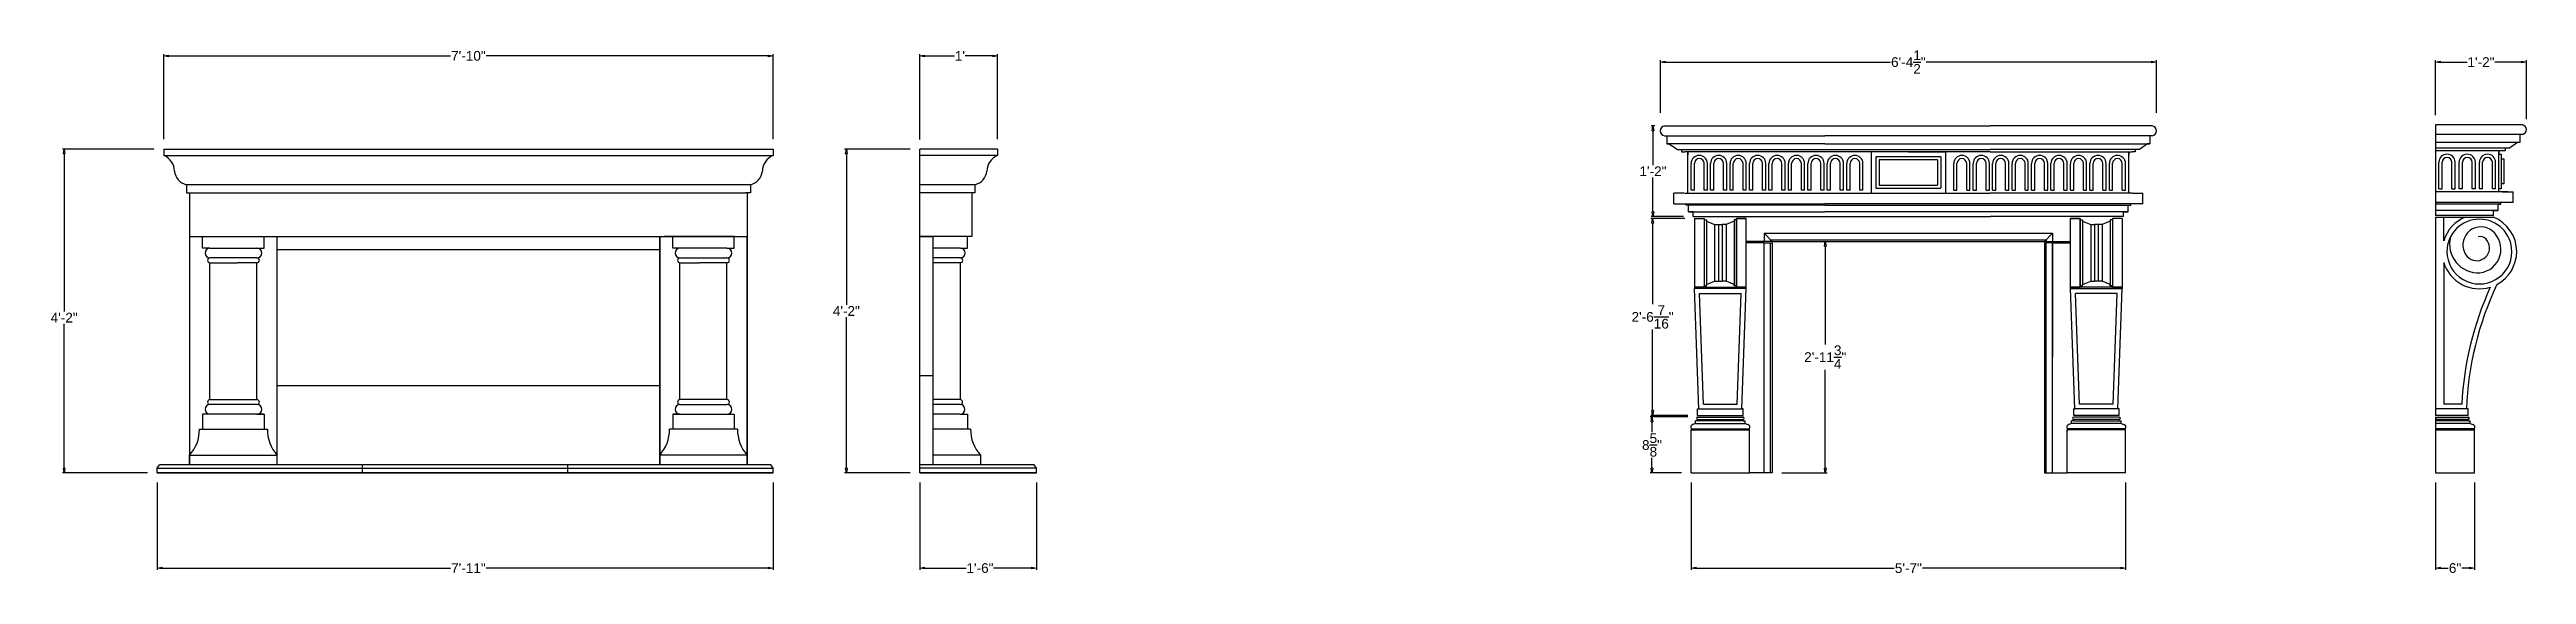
# Model space of a CAD drawing. Header units: millimetres. Extents: x 1155 to 2227, y 540 to 1342.
# Drawn here: x 1834.4 to 2216.4, y 870.8 to 951.9 of the extents above; entities that cross this region are included whole.
import ezdxf

# ---------------------------------------------------------------- set-up
doc = ezdxf.new("R2010")
doc.units = ezdxf.units.MM
doc.layers.add('dimension', color=4, linetype='Continuous')
doc.styles.get("Standard").update_dxf_attribs({"font": 'arial.ttf'})
doc.dimstyles.new('25', dxfattribs={"dimscale": 1.5, "dimtxt": 1, "dimasz": 0.5, "dimexe": 0.1875, "dimexo": 1, "dimgap": 0.125, "dimtad": 0, "dimtih": 1, "dimtoh": 1, "dimdec": 4, "dimzin": 4, "dimdsep": 46, "dimlunit": 4, "dimtxsty": 'Standard', "dimblk1": 'CLOSEDBLANK', "dimblk2": 'CLOSEDBLANK', "dimsah": 1, "dimcen": -1, "dimclrd": 256, "dimclre": 256, "dimclrt": 256, "dimadec": 0, "dimazin": 0, "dimtfac": 1, "dimtdec": 4, "dimtofl": 0, "dimtmove": 0, "dimatfit": 3, "dimldrblk": 'CLOSEDBLANK', "dimfxl": 1, "dimtolj": 1, "dimtzin": 4, "dimarcsym": 0})

msp = doc.modelspace()

# ---------------------------------------------------------------- blocks, each defined once
blk = doc.blocks.new('_CLOSEDBLANK')
at = {"color": 0, "linetype": 'ByBlock'}
for p, q in [((-1, 0.17), (0, 0)), ((-1, 0.17), (-1, -0.17)), ((0, 0), (-1, -0.17))]:
    blk.add_line(p, q, dxfattribs=at)
blk = doc.blocks.new('*D255')
at = {"layer": 'Defpoints', "color": 0, "transparency": 16777216}
for p in [(2083.49, 940.08), (2081.72, 926.08), (2087.95, 926.08)]:
    blk.add_point(p, dxfattribs=at)
at = {"layer": 'dimension', "lineweight": -2, "transparency": 16777216}
for p, q in [((2081.99, 940.08), (2081.44, 940.08)), ((2081.72, 939.33), (2081.72, 934.02)), ((2081.72, 926.83), (2081.72, 932.14)), ((2086.45, 926.08), (2081.44, 926.08))]:
    blk.add_line(p, q, dxfattribs=at)
at = {"layer": 'dimension', "lineweight": -2, "transparency": 16777216, "xscale": 0.75, "yscale": 0.75, "zscale": 0.75}
for p, rotation in [((2081.72, 940.08), 90), ((2081.72, 926.08), 270)]:
    blk.add_blockref('_CLOSEDBLANK', p, dxfattribs=dict(at, rotation=rotation))
at = {"layer": 'dimension', "transparency": 16777216, "insert": (2081.72, 933.08), "char_height": 1.5, "attachment_point": 5}
blk.add_mtext('\\A1;1\'-2"', dxfattribs=at)
blk = doc.blocks.new('*D256')
at = {"layer": 'Defpoints', "color": 0, "transparency": 16777216}
for p in [(2088.11, 925.81), (2081.66, 895.39), (2088.61, 895.39)]:
    blk.add_point(p, dxfattribs=at)
at = {"layer": 'dimension', "lineweight": -2, "transparency": 16777216}
for p, q in [((2086.61, 925.81), (2081.38, 925.81)), ((2081.66, 925.06), (2081.66, 912.56)), ((2081.66, 896.14), (2081.66, 908.64)), ((2087.11, 895.39), (2081.38, 895.39))]:
    blk.add_line(p, q, dxfattribs=at)
at = {"layer": 'dimension', "lineweight": -2, "transparency": 16777216, "xscale": 0.75, "yscale": 0.75, "zscale": 0.75}
for p, rotation in [((2081.66, 925.81), 90), ((2081.66, 895.39), 270)]:
    blk.add_blockref('_CLOSEDBLANK', p, dxfattribs=dict(at, rotation=rotation))
at = {"layer": 'dimension', "transparency": 16777216, "insert": (2081.66, 910.6), "char_height": 1.5, "attachment_point": 5}
blk.add_mtext('\\A1;2\'-6{\\H1.000000x;\\S7/16;}"', dxfattribs=at)
blk = doc.blocks.new('*D257')
at = {"layer": 'Defpoints', "color": 0, "transparency": 16777216}
for p in [(2088.61, 895.14), (2081.57, 886.51), (2087.61, 886.51)]:
    blk.add_point(p, dxfattribs=at)
at = {"layer": 'dimension', "lineweight": -2, "transparency": 16777216}
for p, q in [((2087.11, 895.14), (2081.29, 895.14)), ((2081.57, 894.39), (2081.57, 892.79)), ((2086.11, 886.51), (2081.29, 886.51)), ((2081.57, 887.26), (2081.57, 888.86))]:
    blk.add_line(p, q, dxfattribs=at)
at = {"layer": 'dimension', "lineweight": -2, "transparency": 16777216, "xscale": 0.75, "yscale": 0.75, "zscale": 0.75}
for p, rotation in [((2081.57, 895.14), 90), ((2081.57, 886.51), 270)]:
    blk.add_blockref('_CLOSEDBLANK', p, dxfattribs=dict(at, rotation=rotation))
at = {"layer": 'dimension', "transparency": 16777216, "insert": (2081.57, 890.82), "char_height": 1.5, "attachment_point": 5}
blk.add_mtext('\\A1;8{\\H1.000000x;\\S5/8;}"', dxfattribs=at)
blk = doc.blocks.new('*D258')
at = {"layer": 'Defpoints', "color": 0, "transparency": 16777216}
for p in [(2100.11, 922.26), (2100.11, 886.51), (2108.29, 886.51)]:
    blk.add_point(p, dxfattribs=at)
at = {"layer": 'dimension', "lineweight": -2, "transparency": 16777216}
for p, q in [((2101.61, 922.26), (2108.57, 922.26)), ((2108.29, 921.51), (2108.29, 906.34)), ((2108.29, 887.26), (2108.29, 902.43)), ((2101.61, 886.51), (2108.57, 886.51))]:
    blk.add_line(p, q, dxfattribs=at)
at = {"layer": 'dimension', "lineweight": -2, "transparency": 16777216, "xscale": 0.75, "yscale": 0.75, "zscale": 0.75}
for p, rotation in [((2108.29, 922.26), 90), ((2108.29, 886.51), 270)]:
    blk.add_blockref('_CLOSEDBLANK', p, dxfattribs=dict(at, rotation=rotation))
at = {"layer": 'dimension', "transparency": 16777216, "insert": (2108.29, 904.39), "char_height": 1.5, "attachment_point": 5}
blk.add_mtext('\\A1;2\'-11{\\H1.000000x;\\S3/4;}"', dxfattribs=at)
blk = doc.blocks.new('*D259')
at = {"layer": 'Defpoints', "color": 0, "transparency": 16777216}
for p in [(2087.61, 886.51), (2154.61, 886.51), (2154.61, 871.8)]:
    blk.add_point(p, dxfattribs=at)
at = {"layer": 'dimension', "lineweight": -2, "transparency": 16777216}
for p, q in [((2087.61, 885.01), (2087.61, 871.52)), ((2154.61, 885.01), (2154.61, 871.52)), ((2088.36, 871.8), (2118.93, 871.8)), ((2153.86, 871.8), (2123.29, 871.8))]:
    blk.add_line(p, q, dxfattribs=at)
at = {"layer": 'dimension', "lineweight": -2, "transparency": 16777216, "xscale": 0.75, "yscale": 0.75, "zscale": 0.75, "rotation": 180}
blk.add_blockref('_CLOSEDBLANK', (2087.61, 871.8), dxfattribs=at)
at = {"layer": 'dimension', "lineweight": -2, "transparency": 16777216, "xscale": 0.75, "yscale": 0.75, "zscale": 0.75}
blk.add_blockref('_CLOSEDBLANK', (2154.61, 871.8), dxfattribs=at)
at = {"layer": 'dimension', "transparency": 16777216, "insert": (2121.11, 871.8), "char_height": 1.5, "attachment_point": 5}
blk.add_mtext('\\A1;5\'-7"', dxfattribs=at)
blk = doc.blocks.new('*D260')
at = {"layer": 'Defpoints', "color": 0, "transparency": 16777216}
for p in [(2202.43, 949.94), (2202.43, 940.26), (2216.43, 939.64)]:
    blk.add_point(p, dxfattribs=at)
at = {"layer": 'dimension', "lineweight": -2, "transparency": 16777216}
for p, q in [((2202.43, 941.76), (2202.43, 950.22)), ((2203.18, 949.94), (2207.32, 949.94)), ((2215.68, 949.94), (2211.54, 949.94)), ((2216.43, 941.14), (2216.43, 950.22))]:
    blk.add_line(p, q, dxfattribs=at)
at = {"layer": 'dimension', "lineweight": -2, "transparency": 16777216, "xscale": 0.75, "yscale": 0.75, "zscale": 0.75, "rotation": 180}
blk.add_blockref('_CLOSEDBLANK', (2202.43, 949.94), dxfattribs=at)
at = {"layer": 'dimension', "lineweight": -2, "transparency": 16777216, "xscale": 0.75, "yscale": 0.75, "zscale": 0.75}
blk.add_blockref('_CLOSEDBLANK', (2216.43, 949.94), dxfattribs=at)
at = {"layer": 'dimension', "transparency": 16777216, "insert": (2209.43, 949.94), "char_height": 1.5, "attachment_point": 5}
blk.add_mtext('\\A1;1\'-2"', dxfattribs=at)
blk = doc.blocks.new('*D261')
at = {"layer": 'Defpoints', "color": 0, "transparency": 16777216}
for p in [(2202.43, 886.51), (2208.43, 886.51), (2202.43, 871.8)]:
    blk.add_point(p, dxfattribs=at)
at = {"layer": 'dimension', "lineweight": -2, "transparency": 16777216}
for p, q in [((2202.43, 885.01), (2202.43, 871.52)), ((2208.43, 885.01), (2208.43, 871.52)), ((2203.18, 871.8), (2204.38, 871.8)), ((2207.68, 871.8), (2206.49, 871.8))]:
    blk.add_line(p, q, dxfattribs=at)
at = {"layer": 'dimension', "lineweight": -2, "transparency": 16777216, "xscale": 0.75, "yscale": 0.75, "zscale": 0.75, "rotation": 180}
blk.add_blockref('_CLOSEDBLANK', (2202.43, 871.8), dxfattribs=at)
at = {"layer": 'dimension', "lineweight": -2, "transparency": 16777216, "xscale": 0.75, "yscale": 0.75, "zscale": 0.75}
blk.add_blockref('_CLOSEDBLANK', (2208.43, 871.8), dxfattribs=at)
at = {"layer": 'dimension', "transparency": 16777216, "insert": (2205.43, 871.8), "char_height": 1.5, "attachment_point": 5}
blk.add_mtext('\\A1;6"', dxfattribs=at)
blk = doc.blocks.new('*D267')
at = {"layer": 'Defpoints', "color": 0, "transparency": 16777216}
for p in [(2159.36, 949.94), (2082.86, 940.6), (2159.36, 940.6)]:
    blk.add_point(p, dxfattribs=at)
at = {"layer": 'dimension', "lineweight": -2, "transparency": 16777216}
for p, q in [((2082.86, 942.1), (2082.86, 950.22)), ((2083.61, 949.94), (2118.38, 949.94)), ((2158.61, 949.94), (2123.84, 949.94)), ((2159.36, 942.1), (2159.36, 950.22))]:
    blk.add_line(p, q, dxfattribs=at)
at = {"layer": 'dimension', "lineweight": -2, "transparency": 16777216, "xscale": 0.75, "yscale": 0.75, "zscale": 0.75, "rotation": 180}
blk.add_blockref('_CLOSEDBLANK', (2082.86, 949.94), dxfattribs=at)
at = {"layer": 'dimension', "lineweight": -2, "transparency": 16777216, "xscale": 0.75, "yscale": 0.75, "zscale": 0.75}
blk.add_blockref('_CLOSEDBLANK', (2159.36, 949.94), dxfattribs=at)
at = {"layer": 'dimension', "transparency": 16777216, "insert": (2121.11, 949.94), "char_height": 1.5, "attachment_point": 5}
blk.add_mtext('\\A1;6\'-4{\\H1.000000x;\\S1/2;}"', dxfattribs=at)
blk = doc.blocks.new('*D390')
at = {"layer": 'Defpoints', "color": 0, "transparency": 16777216}
for p in [(1852.02, 950.9), (1852.02, 936.52), (1946.02, 936.52)]:
    blk.add_point(p, dxfattribs=at)
at = {"layer": 'dimension', "lineweight": -2, "transparency": 16777216}
for p, q in [((1852.02, 938.02), (1852.02, 951.19)), ((1852.77, 950.9), (1896.27, 950.9)), ((1945.27, 950.9), (1901.78, 950.9)), ((1946.02, 938.02), (1946.02, 951.19))]:
    blk.add_line(p, q, dxfattribs=at)
at = {"layer": 'dimension', "lineweight": -2, "transparency": 16777216, "xscale": 0.75, "yscale": 0.75, "zscale": 0.75, "rotation": 180}
blk.add_blockref('_CLOSEDBLANK', (1852.02, 950.9), dxfattribs=at)
at = {"layer": 'dimension', "lineweight": -2, "transparency": 16777216, "xscale": 0.75, "yscale": 0.75, "zscale": 0.75}
blk.add_blockref('_CLOSEDBLANK', (1946.02, 950.9), dxfattribs=at)
at = {"layer": 'dimension', "transparency": 16777216, "insert": (1899.02, 950.9), "char_height": 1.5, "attachment_point": 5}
blk.add_mtext('\\A1;7\'-10"', dxfattribs=at)
blk = doc.blocks.new('*D391')
at = {"layer": 'Defpoints', "color": 0, "transparency": 16777216}
for p in [(1852.02, 936.52), (1836.67, 886.51), (1851.02, 886.51)]:
    blk.add_point(p, dxfattribs=at)
at = {"layer": 'dimension', "lineweight": -2, "transparency": 16777216}
for p, q in [((1850.52, 936.52), (1836.39, 936.52)), ((1836.67, 935.77), (1836.67, 911.42)), ((1836.67, 887.26), (1836.67, 909.54)), ((1849.52, 886.51), (1836.39, 886.51))]:
    blk.add_line(p, q, dxfattribs=at)
at = {"layer": 'dimension', "lineweight": -2, "transparency": 16777216, "xscale": 0.75, "yscale": 0.75, "zscale": 0.75}
for p, rotation in [((1836.67, 936.52), 90), ((1836.67, 886.51), 270)]:
    blk.add_blockref('_CLOSEDBLANK', p, dxfattribs=dict(at, rotation=rotation))
at = {"layer": 'dimension', "transparency": 16777216, "insert": (1836.67, 910.48), "char_height": 1.5, "attachment_point": 5}
blk.add_mtext('\\A1;4\'-2"', dxfattribs=at)
blk = doc.blocks.new('*D392')
at = {"layer": 'Defpoints', "color": 0, "transparency": 16777216}
for p in [(1851.02, 886.51), (1946.02, 886.51), (1946.02, 871.8)]:
    blk.add_point(p, dxfattribs=at)
at = {"layer": 'dimension', "lineweight": -2, "transparency": 16777216}
for p, q in [((1851.02, 885.01), (1851.02, 871.52)), ((1946.02, 885.01), (1946.02, 871.52)), ((1851.77, 871.8), (1896.27, 871.8)), ((1945.27, 871.8), (1901.78, 871.8))]:
    blk.add_line(p, q, dxfattribs=at)
at = {"layer": 'dimension', "lineweight": -2, "transparency": 16777216, "xscale": 0.75, "yscale": 0.75, "zscale": 0.75, "rotation": 180}
blk.add_blockref('_CLOSEDBLANK', (1851.02, 871.8), dxfattribs=at)
at = {"layer": 'dimension', "lineweight": -2, "transparency": 16777216, "xscale": 0.75, "yscale": 0.75, "zscale": 0.75}
blk.add_blockref('_CLOSEDBLANK', (1946.02, 871.8), dxfattribs=at)
at = {"layer": 'dimension', "transparency": 16777216, "insert": (1899.02, 871.8), "char_height": 1.5, "attachment_point": 5}
blk.add_mtext('\\A1;7\'-11"', dxfattribs=at)
blk = doc.blocks.new('*D393')
at = {"layer": 'Defpoints', "color": 0, "transparency": 16777216}
for p in [(1968.64, 886.51), (1986.64, 886.51), (1986.64, 871.8)]:
    blk.add_point(p, dxfattribs=at)
at = {"layer": 'dimension', "lineweight": -2, "transparency": 16777216}
for p, q in [((1968.64, 885.01), (1968.64, 871.52)), ((1986.64, 885.01), (1986.64, 871.52)), ((1969.39, 871.8), (1975.81, 871.8)), ((1985.89, 871.8), (1980.03, 871.8))]:
    blk.add_line(p, q, dxfattribs=at)
at = {"layer": 'dimension', "lineweight": -2, "transparency": 16777216, "xscale": 0.75, "yscale": 0.75, "zscale": 0.75, "rotation": 180}
blk.add_blockref('_CLOSEDBLANK', (1968.64, 871.8), dxfattribs=at)
at = {"layer": 'dimension', "lineweight": -2, "transparency": 16777216, "xscale": 0.75, "yscale": 0.75, "zscale": 0.75}
blk.add_blockref('_CLOSEDBLANK', (1986.64, 871.8), dxfattribs=at)
at = {"layer": 'dimension', "transparency": 16777216, "insert": (1977.92, 871.8), "char_height": 1.5, "attachment_point": 5}
blk.add_mtext('\\A1;1\'-6"', dxfattribs=at)
blk = doc.blocks.new('*D394')
at = {"layer": 'Defpoints', "color": 0, "transparency": 16777216}
for p in [(1957.31, 936.51), (1968.64, 936.51), (1968.64, 886.51)]:
    blk.add_point(p, dxfattribs=at)
at = {"layer": 'dimension', "lineweight": -2, "transparency": 16777216}
for p, q in [((1967.14, 936.51), (1957.03, 936.51)), ((1957.31, 935.76), (1957.31, 912.45)), ((1957.31, 887.26), (1957.31, 910.57)), ((1967.14, 886.51), (1957.03, 886.51))]:
    blk.add_line(p, q, dxfattribs=at)
at = {"layer": 'dimension', "lineweight": -2, "transparency": 16777216, "xscale": 0.75, "yscale": 0.75, "zscale": 0.75}
for p, rotation in [((1957.31, 936.51), 90), ((1957.31, 886.51), 270)]:
    blk.add_blockref('_CLOSEDBLANK', p, dxfattribs=dict(at, rotation=rotation))
at = {"layer": 'dimension', "transparency": 16777216, "insert": (1957.31, 911.51), "char_height": 1.5, "attachment_point": 5}
blk.add_mtext('\\A1;4\'-2"', dxfattribs=at)
blk = doc.blocks.new('*D395')
at = {"layer": 'Defpoints', "color": 0, "transparency": 16777216}
for p in [(1980.64, 950.9), (1968.64, 936.51), (1980.64, 936.52)]:
    blk.add_point(p, dxfattribs=at)
at = {"layer": 'dimension', "lineweight": -2, "transparency": 16777216}
for p, q in [((1968.64, 938.01), (1968.64, 951.19)), ((1969.39, 950.9), (1974.01, 950.9)), ((1979.89, 950.9), (1975.63, 950.9)), ((1980.64, 938.02), (1980.64, 951.19))]:
    blk.add_line(p, q, dxfattribs=at)
at = {"layer": 'dimension', "lineweight": -2, "transparency": 16777216, "xscale": 0.75, "yscale": 0.75, "zscale": 0.75, "rotation": 180}
blk.add_blockref('_CLOSEDBLANK', (1968.64, 950.9), dxfattribs=at)
at = {"layer": 'dimension', "lineweight": -2, "transparency": 16777216, "xscale": 0.75, "yscale": 0.75, "zscale": 0.75}
blk.add_blockref('_CLOSEDBLANK', (1980.64, 950.9), dxfattribs=at)
at = {"layer": 'dimension', "transparency": 16777216, "insert": (1974.82, 950.9), "char_height": 1.5, "attachment_point": 5}
blk.add_mtext("\\A1;1'", dxfattribs=at)

# ---------------------------------------------------------------- dimensions: what is measured, and where the dimension line sits
at = {"layer": 'dimension'}
for base, p1, p2, picture, middle in [((1852.024, 950.90453), (1946.024, 936.51706), (1852.024, 936.51706), '*D390', (1899.024, 950.90453)), ((1980.64483, 950.90453), (1968.64483, 936.51181), (1980.64483, 936.51706), '*D395', (1974.81843, 950.90453)), ((1946.024, 871.80137), (1851.024, 886.51181), (1946.024, 886.51181), '*D392', (1899.024, 871.80137)), ((1986.64483, 871.80137), (1968.64483, 886.51181), (1986.64483, 886.51181), '*D393', (1977.92394, 871.80137))]:
    dim = msp.add_linear_dim(base=base, p1=p1, p2=p2, dimstyle='25', dxfattribs=at)
    dim.commit()
    dim.dimension.update_dxf_attribs({"geometry": picture, "text_midpoint": middle, "dimtype": 160})
for base, p1, p2, picture, middle in [((2159.36015, 949.93651), (2082.86015, 940.60003), (2159.36015, 940.60003), '*D267', (2121.11015, 949.93651)), ((2154.61015, 871.80137), (2087.61015, 886.51181), (2154.61015, 886.51181), '*D259', (2121.11015, 871.80137))]:
    dim = msp.add_linear_dim(base=base, p1=p1, p2=p2, dimstyle='25', dxfattribs=at)
    dim.commit()
    dim.dimension.update_dxf_attribs({"geometry": picture, "text_midpoint": middle})
for base, p1, p2, angle, picture, middle in [((2202.43316, 949.93651), (2216.43316, 939.63681), (2202.43316, 940.26181), 180, '*D260', (2209.43316, 949.93651)), ((2081.71767, 926.07681), (2083.48515, 940.07681), (2087.9455, 926.07681), 90, '*D255', (2081.71767, 933.07681)), ((2081.6568, 895.38681), (2088.11015, 925.81181), (2088.61015, 895.38681), 90, '*D256', (2081.6568, 910.59931)), ((2108.28542, 886.51181), (2100.11015, 922.26181), (2100.11015, 886.51181), 90, '*D258', (2108.28542, 904.38681)), ((2081.56734, 886.51181), (2088.61015, 895.13681), (2087.61015, 886.51181), 90, '*D257', (2081.56734, 890.82431)), ((2202.43316, 871.80137), (2208.43316, 886.51181), (2202.43316, 886.51181), 180, '*D261', (2205.43316, 871.80137))]:
    dim = msp.add_linear_dim(base=base, p1=p1, p2=p2, angle=angle, dimstyle='25', dxfattribs=at)
    dim.commit()
    dim.dimension.update_dxf_attribs({"geometry": picture, "text_midpoint": middle})
for base, p1, p2, picture, middle in [((1836.674622, 886.511806), (1852.024002, 936.517057), (1851.024002, 886.511806), '*D391', (1836.674622, 910.475717)), ((1957.31185, 936.51181), (1968.64483, 886.51181), (1968.64483, 936.51181), '*D394', (1957.31185, 911.51181))]:
    dim = msp.add_linear_dim(base=base, p1=p1, p2=p2, angle=90, dimstyle='25', dxfattribs=at)
    dim.commit()
    dim.dimension.update_dxf_attribs({"geometry": picture, "text_midpoint": middle, "dimtype": 160})

# ---------------------------------------------------------------- linework, layer by layer
at = {"color": 0}
for p, q in [((2083.48515, 940.07681), (2108.23515, 940.07681)), ((2108.23515, 940.07681), (2133.73515, 940.07681)), ((2158.73515, 940.07681), (2133.73515, 940.07681)), ((2202.43316, 940.26181), (2202.43316, 926.26181)), ((2215.80816, 940.26181), (2202.43316, 940.26181)), ((1852.024, 936.51706), (1852.024, 935.51706)), ((1852.024, 936.51706), (1852.024, 935.51706)), ((1852.024, 936.51706), (1852.024, 935.51706)), ((1852.024, 936.51706), (1852.024, 935.51706)), ((1852.024, 936.51706), (1946.024, 936.51706)), ((1946.024, 936.51706), (1946.024, 935.51706)), ((1946.024, 936.51706), (1946.024, 935.51706)), ((1946.024, 936.51706), (1946.024, 935.51706)), ((1946.024, 936.51706), (1946.024, 935.51706)), ((1980.64483, 936.51181), (1968.64483, 936.51181)), ((1968.64483, 886.51181), (1968.64483, 936.51181)), ((1980.64483, 936.51706), (1980.64483, 935.51706)), ((1980.64483, 936.51706), (1980.64483, 935.51706)), ((1980.64483, 936.51706), (1980.64483, 935.51706)), ((1980.64483, 936.51706), (1980.64483, 935.51706)), ((2083.48515, 938.57681), (2108.23515, 938.57681)), ((2083.86015, 938.57681), (2083.86015, 937.32681)), ((2083.86015, 938.57681), (2083.86015, 937.32681)), ((2083.86015, 937.32681), (2084.23515, 937.32681)), ((2083.86015, 937.32681), (2084.23515, 937.32681)), ((2108.23515, 937.32681), (2083.86015, 937.32681)), ((2084.23515, 937.32681), (2085.48515, 936.45181)), ((2084.23515, 937.32681), (2085.48515, 936.45181)), ((2085.48515, 936.45181), (2108.23515, 936.45181)), ((2085.73515, 936.45181), (2086.11015, 936.45181)), ((2085.73515, 936.45181), (2086.11015, 936.45181)), ((2086.11015, 936.45181), (2086.11015, 936.07681)), ((2086.11015, 936.45181), (2086.11015, 936.07681)), ((2086.11015, 936.07681), (2086.61015, 936.07681)), ((2086.11015, 936.07681), (2086.61015, 936.07681)), ((2108.23515, 936.07681), (2086.61015, 936.07681)), ((2087.11015, 936.07681), (2087.11015, 935.57681)), ((2087.11015, 929.70181), (2087.11015, 936.07681)), ((2087.11015, 936.07681), (2087.11015, 935.57681)), ((2087.11015, 929.70181), (2087.11015, 936.07681)), ((2133.73515, 938.57681), (2108.23515, 938.57681)), ((2108.23515, 937.32681), (2133.73515, 937.32681)), ((2108.23515, 936.45181), (2133.73515, 936.45181)), ((2133.73515, 936.07681), (2108.23515, 936.07681)), ((2115.36015, 936.07681), (2115.36015, 929.70181)), ((2121.11015, 936.07681), (2115.36015, 936.07681)), ((2121.11015, 936.07681), (2126.86015, 936.07681)), ((2126.86015, 936.07681), (2126.86015, 929.70181)), ((2158.73515, 938.57681), (2133.73515, 938.57681)), ((2133.73515, 937.32681), (2158.36015, 937.32681)), ((2156.73515, 936.45181), (2133.73515, 936.45181)), ((2133.73515, 936.07681), (2155.61015, 936.07681)), ((2155.11015, 936.07681), (2155.11015, 935.57681)), ((2155.11015, 929.70181), (2155.11015, 936.07681)), ((2155.11015, 936.07681), (2155.11015, 935.57681)), ((2155.11015, 929.70181), (2155.11015, 936.07681)), ((2155.11015, 936.07681), (2155.11015, 935.57681)), ((2155.11015, 929.70181), (2155.11015, 936.07681)), ((2156.11015, 936.07681), (2155.61015, 936.07681)), ((2156.11015, 936.07681), (2155.61015, 936.07681)), ((2156.11015, 936.07681), (2155.61015, 936.07681)), ((2156.11015, 936.07681), (2155.61015, 936.07681)), ((2156.48515, 936.45181), (2156.11015, 936.45181)), ((2156.11015, 936.45181), (2156.11015, 936.07681)), ((2156.48515, 936.45181), (2156.11015, 936.45181)), ((2156.11015, 936.45181), (2156.11015, 936.07681)), ((2156.48515, 936.45181), (2156.11015, 936.45181)), ((2156.11015, 936.45181), (2156.11015, 936.07681)), ((2156.48515, 936.45181), (2156.11015, 936.45181)), ((2156.11015, 936.45181), (2156.11015, 936.07681)), ((2157.98515, 937.32681), (2156.73515, 936.45181)), ((2157.98515, 937.32681), (2156.73515, 936.45181)), ((2157.98515, 937.32681), (2156.73515, 936.45181)), ((2157.98515, 937.32681), (2156.73515, 936.45181)), ((2158.36015, 937.32681), (2157.98515, 937.32681)), ((2158.36015, 937.32681), (2157.98515, 937.32681)), ((2158.36015, 937.32681), (2157.98515, 937.32681)), ((2158.36015, 937.32681), (2157.98515, 937.32681)), ((2158.36015, 938.57681), (2158.36015, 937.32681)), ((2158.36015, 938.57681), (2158.36015, 937.32681)), ((2158.36015, 938.57681), (2158.36015, 937.32681)), ((2158.36015, 938.57681), (2158.36015, 937.32681)), ((2215.80816, 938.76181), (2202.43316, 938.76181)), ((2215.43316, 937.51181), (2202.43316, 937.51181)), ((2213.80816, 936.63681), (2202.43316, 936.63681)), ((2213.18316, 936.26181), (2202.43316, 936.26181)), ((2212.18316, 936.26181), (2212.18316, 935.76181)), ((2212.18316, 929.88681), (2212.18316, 936.26181)), ((2213.18316, 936.26181), (2212.68316, 936.26181)), ((2213.55816, 936.63681), (2213.18316, 936.63681)), ((2213.18316, 936.63681), (2213.18316, 936.26181)), ((2215.05816, 937.51181), (2213.80816, 936.63681)), ((2215.43316, 937.51181), (2215.05816, 937.51181)), ((2215.43316, 938.76181), (2215.43316, 937.51181)), ((1852.024, 935.51706), (1946.024, 935.51706)), ((1980.64483, 935.51181), (1968.64483, 935.51181)), ((2087.61015, 930.16319), (2087.61015, 934.28819)), ((2088.11015, 930.16319), (2088.11015, 934.28819)), ((2089.61015, 930.16319), (2089.61015, 934.28819)), ((2090.11015, 930.16319), (2090.11015, 934.28819)), ((2090.61015, 930.16319), (2090.61015, 934.28819)), ((2091.11015, 930.16319), (2091.11015, 934.28819)), ((2092.61015, 930.16319), (2092.61015, 934.28819)), ((2093.11015, 930.16319), (2093.11015, 934.28819)), ((2093.61015, 930.16319), (2093.61015, 934.28819)), ((2094.11015, 930.16319), (2094.11015, 934.28819)), ((2095.61015, 930.16319), (2095.61015, 934.28819)), ((2096.11015, 930.16319), (2096.11015, 934.28819)), ((2096.61015, 930.16319), (2096.61015, 934.28819)), ((2097.11015, 930.16319), (2097.11015, 934.28819)), ((2098.61015, 930.16319), (2098.61015, 934.28819)), ((2099.11015, 930.16319), (2099.11015, 934.28819)), ((2099.61015, 930.16319), (2099.61015, 934.28819)), ((2100.11015, 930.16319), (2100.11015, 934.28819)), ((2101.61015, 930.16319), (2101.61015, 934.28819)), ((2102.11015, 930.16319), (2102.11015, 934.28819)), ((2102.61015, 930.16319), (2102.61015, 934.28819)), ((2103.11015, 930.16319), (2103.11015, 934.28819)), ((2104.61015, 930.16319), (2104.61015, 934.28819)), ((2105.11015, 930.16319), (2105.11015, 934.28819)), ((2105.61015, 930.16319), (2105.61015, 934.28819)), ((2106.11015, 930.16319), (2106.11015, 934.28819)), ((2107.61015, 930.16319), (2107.61015, 934.28819)), ((2108.11015, 930.16319), (2108.11015, 934.28819)), ((2108.61015, 930.16319), (2108.61015, 934.28819)), ((2109.11015, 930.16319), (2109.11015, 934.28819)), ((2110.61015, 930.16319), (2110.61015, 934.28819)), ((2111.11015, 930.16319), (2111.11015, 934.28819)), ((2111.61015, 930.16319), (2111.61015, 934.28819)), ((2112.11015, 930.16319), (2112.11015, 934.28819)), ((2113.61015, 930.16319), (2113.61015, 934.28819)), ((2114.11015, 930.16319), (2114.11015, 934.28819)), ((2116.11015, 935.32681), (2116.11015, 930.45181)), ((2126.11015, 935.32681), (2116.11015, 935.32681)), ((2116.61015, 934.82681), (2116.61015, 930.95181)), ((2125.61015, 934.82681), (2116.61015, 934.82681)), ((2125.61015, 934.82681), (2125.61015, 930.95181)), ((2126.11015, 935.32681), (2126.11015, 930.45181)), ((2128.11015, 930.16319), (2128.11015, 934.28819)), ((2128.61015, 930.16319), (2128.61015, 934.28819)), ((2130.11015, 930.16319), (2130.11015, 934.28819)), ((2130.61015, 930.16319), (2130.61015, 934.28819)), ((2131.11015, 930.16319), (2131.11015, 934.28819)), ((2131.61015, 930.16319), (2131.61015, 934.28819)), ((2133.11015, 930.16319), (2133.11015, 934.28819)), ((2133.11015, 930.16319), (2133.11015, 934.28819)), ((2133.61015, 930.16319), (2133.61015, 934.28819)), ((2133.61015, 930.16319), (2133.61015, 934.28819)), ((2134.11015, 930.16319), (2134.11015, 934.28819)), ((2134.11015, 930.16319), (2134.11015, 934.28819)), ((2134.61015, 930.16319), (2134.61015, 934.28819)), ((2134.61015, 930.16319), (2134.61015, 934.28819)), ((2136.11015, 930.16319), (2136.11015, 934.28819)), ((2136.11015, 930.16319), (2136.11015, 934.28819)), ((2136.61015, 930.16319), (2136.61015, 934.28819)), ((2136.61015, 930.16319), (2136.61015, 934.28819)), ((2137.11015, 930.16319), (2137.11015, 934.28819)), ((2137.11015, 930.16319), (2137.11015, 934.28819)), ((2137.61015, 930.16319), (2137.61015, 934.28819)), ((2137.61015, 930.16319), (2137.61015, 934.28819)), ((2139.11015, 930.16319), (2139.11015, 934.28819)), ((2139.11015, 930.16319), (2139.11015, 934.28819)), ((2139.61015, 930.16319), (2139.61015, 934.28819)), ((2139.61015, 930.16319), (2139.61015, 934.28819)), ((2140.11015, 930.16319), (2140.11015, 934.28819)), ((2140.11015, 930.16319), (2140.11015, 934.28819)), ((2140.61015, 930.16319), (2140.61015, 934.28819)), ((2140.61015, 930.16319), (2140.61015, 934.28819)), ((2142.11015, 930.16319), (2142.11015, 934.28819)), ((2142.11015, 930.16319), (2142.11015, 934.28819)), ((2142.61015, 930.16319), (2142.61015, 934.28819)), ((2142.61015, 930.16319), (2142.61015, 934.28819)), ((2143.11015, 930.16319), (2143.11015, 934.28819)), ((2143.11015, 930.16319), (2143.11015, 934.28819)), ((2143.61015, 930.16319), (2143.61015, 934.28819)), ((2143.61015, 930.16319), (2143.61015, 934.28819)), ((2145.11015, 930.16319), (2145.11015, 934.28819)), ((2145.11015, 930.16319), (2145.11015, 934.28819)), ((2145.61015, 930.16319), (2145.61015, 934.28819)), ((2145.61015, 930.16319), (2145.61015, 934.28819)), ((2146.11015, 930.16319), (2146.11015, 934.28819)), ((2146.11015, 930.16319), (2146.11015, 934.28819)), ((2146.61015, 930.16319), (2146.61015, 934.28819)), ((2146.61015, 930.16319), (2146.61015, 934.28819)), ((2148.11015, 930.16319), (2148.11015, 934.28819)), ((2148.11015, 930.16319), (2148.11015, 934.28819)), ((2148.61015, 930.16319), (2148.61015, 934.28819)), ((2148.61015, 930.16319), (2148.61015, 934.28819)), ((2149.11015, 930.16319), (2149.11015, 934.28819)), ((2149.11015, 930.16319), (2149.11015, 934.28819)), ((2149.61015, 930.16319), (2149.61015, 934.28819)), ((2149.61015, 930.16319), (2149.61015, 934.28819)), ((2151.11015, 930.16319), (2151.11015, 934.28819)), ((2151.11015, 930.16319), (2151.11015, 934.28819)), ((2151.61015, 930.16319), (2151.61015, 934.28819)), ((2151.61015, 930.16319), (2151.61015, 934.28819)), ((2152.11015, 930.16319), (2152.11015, 934.28819)), ((2152.11015, 930.16319), (2152.11015, 934.28819)), ((2152.61015, 930.16319), (2152.61015, 934.28819)), ((2152.61015, 930.16319), (2152.61015, 934.28819)), ((2154.11015, 930.16319), (2154.11015, 934.28819)), ((2154.11015, 930.16319), (2154.11015, 934.28819)), ((2154.61015, 930.16319), (2154.61015, 934.28819)), ((2154.61015, 930.16319), (2154.61015, 934.28819)), ((2202.93316, 930.34819), (2202.93316, 934.47319)), ((2203.43316, 930.34819), (2203.43316, 934.47319)), ((2204.93316, 930.34819), (2204.93316, 934.47319)), ((2205.43316, 930.34819), (2205.43316, 934.47319)), ((2206.05816, 930.34819), (2206.05816, 934.47319)), ((2206.55816, 930.34819), (2206.55816, 934.47319)), ((2208.05816, 930.34819), (2208.05816, 934.47319)), ((2208.55816, 930.34819), (2208.55816, 934.47319)), ((2209.18316, 930.34819), (2209.18316, 934.47319)), ((2209.68316, 930.34819), (2209.68316, 934.47319)), ((2211.18316, 930.34819), (2211.18316, 934.47319)), ((2211.68316, 930.34819), (2211.68316, 934.47319)), ((2212.18316, 935.72319), (2212.55816, 935.72319)), ((2212.55816, 935.72319), (2212.55816, 930.34819)), ((2212.55816, 935.01181), (2212.93316, 935.01181)), ((2212.93316, 935.01181), (2212.93316, 931.13681)), ((1855.52397, 931.01181), (1855.52397, 929.76181)), ((1855.52397, 931.01181), (1855.52397, 929.76181)), ((1942.52403, 931.01181), (1855.52397, 931.01181)), ((1855.52397, 929.76181), (1856.02397, 929.76181)), ((1855.52397, 929.76181), (1856.27397, 929.76181)), ((1855.52397, 929.76181), (1941.77403, 929.76181)), ((1856.02397, 929.76181), (1856.02397, 887.76181)), ((1942.52403, 929.76181), (1941.77403, 929.76181)), ((1942.52403, 929.76181), (1942.02403, 929.76181)), ((1942.02403, 929.76181), (1942.02403, 923.01181)), ((1942.02403, 929.76181), (1942.02403, 887.76181)), ((1942.52403, 931.01181), (1942.52403, 929.76181)), ((1942.52403, 931.01181), (1942.52403, 929.76181)), ((1977.14486, 931.01181), (1968.64483, 931.01181)), ((1977.14483, 929.76181), (1968.64483, 929.76181)), ((1977.14486, 929.76181), (1976.39486, 929.76181)), ((1977.14486, 929.76181), (1976.64486, 929.76181)), ((1976.64486, 929.76181), (1976.64486, 923.01181)), ((1977.14486, 931.01181), (1977.14486, 929.76181)), ((1977.14486, 931.01181), (1977.14486, 929.76181)), ((2086.54515, 929.70181), (2084.92015, 929.70181)), ((2086.54515, 929.70181), (2084.92015, 929.70181)), ((2084.92015, 928.07681), (2084.92015, 929.70181)), ((2086.61015, 929.70181), (2108.23515, 929.70181)), ((2087.11015, 929.70181), (2087.11015, 930.20181)), ((2087.11015, 929.70181), (2087.11015, 930.20181)), ((2088.11015, 930.16319), (2087.61015, 930.16319)), ((2090.11015, 930.16319), (2089.61015, 930.16319)), ((2091.11015, 930.16319), (2090.61015, 930.16319)), ((2093.11015, 930.16319), (2092.61015, 930.16319)), ((2094.11015, 930.16319), (2093.61015, 930.16319)), ((2096.11015, 930.16319), (2095.61015, 930.16319)), ((2097.11015, 930.16319), (2096.61015, 930.16319)), ((2099.11015, 930.16319), (2098.61015, 930.16319)), ((2100.11015, 930.16319), (2099.61015, 930.16319)), ((2102.11015, 930.16319), (2101.61015, 930.16319)), ((2103.11015, 930.16319), (2102.61015, 930.16319)), ((2105.11015, 930.16319), (2104.61015, 930.16319)), ((2106.11015, 930.16319), (2105.61015, 930.16319)), ((2108.11015, 930.16319), (2107.61015, 930.16319)), ((2108.23515, 929.70181), (2133.73515, 929.70181)), ((2109.11015, 930.16319), (2108.61015, 930.16319)), ((2111.11015, 930.16319), (2110.61015, 930.16319)), ((2112.11015, 930.16319), (2111.61015, 930.16319)), ((2114.11015, 930.16319), (2113.61015, 930.16319)), ((2115.36015, 929.70181), (2126.86015, 929.70181)), ((2116.11015, 930.45181), (2126.11015, 930.45181)), ((2116.61015, 930.95181), (2125.61015, 930.95181)), ((2128.11015, 930.16319), (2128.61015, 930.16319)), ((2130.11015, 930.16319), (2130.61015, 930.16319)), ((2131.11015, 930.16319), (2131.61015, 930.16319)), ((2133.11015, 930.16319), (2133.61015, 930.16319)), ((2133.11015, 930.16319), (2133.61015, 930.16319)), ((2155.61015, 929.70181), (2133.73515, 929.70181)), ((2134.11015, 930.16319), (2134.61015, 930.16319)), ((2134.11015, 930.16319), (2134.61015, 930.16319)), ((2136.11015, 930.16319), (2136.61015, 930.16319)), ((2136.11015, 930.16319), (2136.61015, 930.16319)), ((2137.11015, 930.16319), (2137.61015, 930.16319)), ((2137.11015, 930.16319), (2137.61015, 930.16319)), ((2139.11015, 930.16319), (2139.61015, 930.16319)), ((2139.11015, 930.16319), (2139.61015, 930.16319)), ((2140.11015, 930.16319), (2140.61015, 930.16319)), ((2140.11015, 930.16319), (2140.61015, 930.16319)), ((2142.11015, 930.16319), (2142.61015, 930.16319)), ((2142.11015, 930.16319), (2142.61015, 930.16319)), ((2143.11015, 930.16319), (2143.61015, 930.16319)), ((2143.11015, 930.16319), (2143.61015, 930.16319)), ((2145.11015, 930.16319), (2145.61015, 930.16319)), ((2145.11015, 930.16319), (2145.61015, 930.16319)), ((2146.11015, 930.16319), (2146.61015, 930.16319)), ((2146.11015, 930.16319), (2146.61015, 930.16319)), ((2148.11015, 930.16319), (2148.61015, 930.16319)), ((2148.11015, 930.16319), (2148.61015, 930.16319)), ((2149.11015, 930.16319), (2149.61015, 930.16319)), ((2149.11015, 930.16319), (2149.61015, 930.16319)), ((2151.11015, 930.16319), (2151.61015, 930.16319)), ((2151.11015, 930.16319), (2151.61015, 930.16319)), ((2152.11015, 930.16319), (2152.61015, 930.16319)), ((2152.11015, 930.16319), (2152.61015, 930.16319)), ((2154.11015, 930.16319), (2154.61015, 930.16319)), ((2154.11015, 930.16319), (2154.61015, 930.16319)), ((2155.11015, 929.70181), (2155.11015, 930.20181)), ((2155.11015, 929.70181), (2155.11015, 930.20181)), ((2155.11015, 929.70181), (2155.11015, 930.20181)), ((2155.67515, 929.70181), (2157.30015, 929.70181)), ((2155.67515, 929.70181), (2157.30015, 929.70181)), ((2155.67515, 929.70181), (2157.30015, 929.70181)), ((2155.67515, 929.70181), (2157.30015, 929.70181)), ((2157.30015, 928.07681), (2157.30015, 929.70181)), ((2157.30015, 928.07681), (2157.30015, 929.70181)), ((2213.55816, 929.88681), (2202.43316, 929.88681)), ((2202.93316, 930.34819), (2203.43316, 930.34819)), ((2204.93316, 930.34819), (2205.43316, 930.34819)), ((2206.55816, 930.34819), (2206.05816, 930.34819)), ((2208.55816, 930.34819), (2208.05816, 930.34819)), ((2209.68316, 930.34819), (2209.18316, 930.34819)), ((2211.68316, 930.34819), (2211.18316, 930.34819)), ((2212.18316, 929.88681), (2212.18316, 930.38681)), ((2212.55816, 930.34819), (2212.18316, 930.34819)), ((2212.93316, 931.13681), (2212.55816, 931.13681)), ((2212.74816, 929.88681), (2214.37316, 929.88681)), ((2214.37316, 928.26181), (2214.37316, 929.88681)), ((2084.92015, 928.07681), (2108.23515, 928.07681)), ((2086.8205, 927.82681), (2086.8205, 928.07681)), ((2087.1955, 927.82681), (2086.8205, 927.82681)), ((2087.1955, 926.82681), (2087.1955, 927.82681)), ((2108.23515, 927.82681), (2087.1955, 927.82681)), ((2087.9455, 926.82681), (2087.1955, 926.82681)), ((2087.1955, 926.82681), (2108.23515, 926.82681)), ((2087.9455, 926.07681), (2087.9455, 926.82681)), ((2087.9455, 926.07681), (2108.23515, 926.07681)), ((2088.11015, 925.81181), (2088.11015, 914.96436)), ((2088.11015, 925.81181), (2089.61015, 925.81181)), ((2089.61015, 925.81181), (2089.61015, 915.16436)), ((2089.61015, 925.81181), (2089.61015, 925.56181)), ((2089.61015, 925.56181), (2089.98515, 925.56181)), ((2089.98515, 925.56181), (2089.98515, 925.36181)), ((2089.98515, 925.36181), (2091.23515, 924.86181)), ((2089.98515, 925.36181), (2089.98515, 915.61436)), ((2091.23515, 924.86181), (2091.23515, 916.11436)), ((2091.23515, 924.86181), (2091.83515, 924.86181)), ((2091.83515, 924.86181), (2091.83515, 916.11436)), ((2091.83515, 924.86181), (2092.38515, 924.86181)), ((2092.38515, 924.86181), (2092.38515, 916.11436)), ((2092.98515, 924.86181), (2092.38515, 924.86181)), ((2094.23515, 925.36181), (2092.98515, 924.86181)), ((2092.98515, 924.86181), (2092.98515, 916.11436)), ((2094.23515, 925.56181), (2094.23515, 925.36181)), ((2094.61015, 925.56181), (2094.23515, 925.56181)), ((2094.23515, 925.36181), (2094.23515, 915.61436)), ((2094.61015, 915.16436), (2094.61015, 925.81181)), ((2094.61015, 925.81181), (2096.11015, 925.81181)), ((2094.61015, 925.81181), (2094.61015, 915.16436)), ((2096.11015, 925.81181), (2094.61015, 925.81181)), ((2094.61015, 925.81181), (2094.61015, 925.56181)), ((2096.11015, 914.96436), (2096.11015, 925.81181)), ((2133.98515, 928.07681), (2108.23515, 928.07681)), ((2108.23515, 927.82681), (2133.73515, 927.82681)), ((2133.73515, 926.82681), (2108.23515, 926.82681)), ((2108.23515, 926.07681), (2133.73515, 926.07681)), ((2133.73515, 927.82681), (2155.02481, 927.82681)), ((2155.02481, 926.82681), (2133.73515, 926.82681)), ((2154.27481, 926.07681), (2133.73515, 926.07681)), ((2157.30015, 928.07681), (2133.98515, 928.07681)), ((2146.11015, 914.96436), (2146.11015, 925.81181)), ((2147.61015, 925.81181), (2146.11015, 925.81181)), ((2146.11015, 925.81181), (2147.61015, 925.81181)), ((2147.61015, 925.81181), (2146.11015, 925.81181)), ((2146.11015, 925.81181), (2147.61015, 925.81181)), ((2147.61015, 915.16436), (2147.61015, 925.81181)), ((2147.61015, 925.81181), (2147.61015, 915.16436)), ((2147.61015, 925.81181), (2147.61015, 925.56181)), ((2147.61015, 925.56181), (2147.98515, 925.56181)), ((2147.98515, 925.56181), (2147.98515, 925.36181)), ((2147.98515, 925.36181), (2149.23515, 924.86181)), ((2147.98515, 925.36181), (2147.98515, 915.61436)), ((2149.23515, 924.86181), (2149.23515, 916.11436)), ((2149.23515, 924.86181), (2149.83515, 924.86181)), ((2149.83515, 924.86181), (2149.83515, 916.11436)), ((2150.38515, 924.86181), (2149.83515, 924.86181)), ((2150.38515, 924.86181), (2150.38515, 916.11436)), ((2150.98515, 924.86181), (2150.38515, 924.86181)), ((2152.23515, 925.36181), (2150.98515, 924.86181)), ((2150.98515, 924.86181), (2150.98515, 916.11436)), ((2152.23515, 925.56181), (2152.23515, 925.36181)), ((2152.61015, 925.56181), (2152.23515, 925.56181)), ((2152.23515, 925.36181), (2152.23515, 915.61436)), ((2152.61015, 925.81181), (2152.61015, 915.16436)), ((2154.11015, 925.81181), (2152.61015, 925.81181)), ((2152.61015, 925.81181), (2152.61015, 925.56181)), ((2154.11015, 925.81181), (2152.61015, 925.81181)), ((2154.11015, 925.81181), (2154.11015, 914.96436)), ((2154.27481, 926.07681), (2154.27481, 926.82681)), ((2154.27481, 926.82681), (2155.02481, 926.82681)), ((2154.27481, 926.07681), (2154.27481, 926.82681)), ((2154.27481, 926.82681), (2155.02481, 926.82681)), ((2154.27481, 926.07681), (2154.27481, 926.82681)), ((2154.27481, 926.82681), (2155.02481, 926.82681)), ((2155.02481, 927.82681), (2155.39981, 927.82681)), ((2155.02481, 926.82681), (2155.02481, 927.82681)), ((2155.02481, 927.82681), (2155.39981, 927.82681)), ((2155.02481, 926.82681), (2155.02481, 927.82681)), ((2155.02481, 927.82681), (2155.39981, 927.82681)), ((2155.02481, 926.82681), (2155.02481, 927.82681)), ((2155.39981, 927.82681), (2155.39981, 928.07681)), ((2155.39981, 927.82681), (2155.39981, 928.07681)), ((2155.39981, 927.82681), (2155.39981, 928.07681)), ((2214.37316, 928.26181), (2202.43316, 928.26181)), ((2212.47282, 928.01181), (2202.43316, 928.01181)), ((2212.09782, 927.01181), (2202.43316, 927.01181)), ((2211.34782, 926.26181), (2202.43316, 926.26181)), ((2202.43316, 926.01181), (2202.43316, 895.38681)), ((2202.43316, 926.01181), (2202.43316, 919.48117)), ((2202.43316, 926.01181), (2202.43316, 920.69606)), ((2202.43316, 926.01181), (2211.34782, 926.01181)), ((2203.68316, 922.35264), (2203.68316, 926.01181)), ((2211.34782, 926.26181), (2211.34782, 927.01181)), ((2211.34782, 927.01181), (2212.09782, 927.01181)), ((2212.09782, 928.01181), (2212.47282, 928.01181)), ((2212.09782, 927.01181), (2212.09782, 928.01181)), ((2212.47282, 928.01181), (2212.47282, 928.26181)), ((1856.02397, 923.01181), (1942.02403, 923.01181)), ((1858.02397, 921.20181), (1858.02397, 923.01181)), ((1858.02397, 923.01181), (1868.77397, 923.01181)), ((1859.14897, 921.20181), (1858.02397, 921.20181)), ((1859.14897, 921.20181), (1858.02397, 921.20181)), ((1859.14897, 921.20181), (1867.524, 921.20181)), ((1866.399, 921.20181), (1867.524, 921.20181)), ((1866.399, 921.20181), (1867.524, 921.20181)), ((1867.524, 921.20181), (1867.524, 923.01181)), ((1868.77397, 923.01181), (1928.524, 923.01181)), ((1869.524, 901.51181), (1869.524, 923.01181)), ((1869.524, 921.01181), (1928.524, 921.01181)), ((1928.524, 923.01181), (1928.524, 901.51181)), ((1928.524, 901.51181), (1928.524, 923.01181)), ((1928.524, 901.51181), (1928.524, 923.01181)), ((1928.524, 923.01181), (1928.524, 887.76181)), ((1940.02403, 923.01181), (1929.27403, 923.01181)), ((1930.524, 921.20181), (1930.524, 923.01181)), ((1930.524, 923.01181), (1941.274, 923.01181)), ((1931.649, 921.20181), (1930.524, 921.20181)), ((1931.649, 921.20181), (1930.524, 921.20181)), ((1938.89903, 921.20181), (1930.524, 921.20181)), ((1938.89903, 921.20181), (1940.02403, 921.20181)), ((1938.89903, 921.20181), (1940.02403, 921.20181)), ((1940.02403, 921.20181), (1940.02403, 923.01181)), ((1942.02403, 901.51181), (1942.02403, 923.01181)), ((1976.64486, 923.01181), (1968.64483, 923.01181)), ((1968.64483, 923.01181), (1970.64483, 923.01181)), ((1970.64483, 923.01181), (1970.64483, 887.76181)), ((1974.89483, 921.20181), (1970.64483, 921.20181)), ((1974.89483, 921.20181), (1976.01983, 921.20181)), ((1974.89483, 921.20181), (1976.01983, 921.20181)), ((1976.01983, 921.20181), (1976.01983, 923.01181)), ((2098.86015, 922.26181), (2096.11015, 922.26181)), ((2098.86015, 922.01181), (2096.11015, 922.01181)), ((2098.86015, 923.51181), (2143.36015, 923.51181)), ((2098.86015, 923.51181), (2100.11015, 922.26181)), ((2098.86015, 923.51181), (2098.86015, 922.26181)), ((2100.11015, 922.26181), (2098.86015, 922.26181)), ((2098.86015, 922.01181), (2100.11015, 922.01181)), ((2098.86015, 904.38681), (2098.86015, 922.01181)), ((2099.86015, 922.51181), (2142.36015, 922.51181)), ((2099.86015, 922.51181), (2099.86015, 922.26181)), ((2099.86015, 904.38681), (2099.86015, 922.01181)), ((2100.11015, 922.26181), (2142.11015, 922.26181)), ((2100.11015, 922.01181), (2100.11015, 904.38681)), ((2143.36015, 923.51181), (2142.11015, 922.26181)), ((2143.36015, 923.51181), (2142.11015, 922.26181)), ((2142.11015, 922.26181), (2143.36015, 922.26181)), ((2142.11015, 922.26181), (2143.36015, 922.26181)), ((2143.36015, 922.01181), (2142.11015, 922.01181)), ((2142.11015, 922.01181), (2142.11015, 904.38681)), ((2142.36015, 922.51181), (2142.36015, 922.26181)), ((2142.36015, 922.51181), (2142.36015, 922.26181)), ((2142.36015, 904.38681), (2142.36015, 922.01181)), ((2143.36015, 923.51181), (2143.36015, 922.26181)), ((2143.36015, 922.26181), (2146.11015, 922.26181)), ((2143.36015, 904.38681), (2143.36015, 922.01181)), ((2143.36015, 922.01181), (2146.11015, 922.01181)), ((2143.36015, 922.01181), (2143.36015, 904.38681)), ((1866.399, 919.70181), (1859.14897, 919.70181)), ((1859.14897, 897.82231), (1859.14897, 918.95181)), ((1859.14897, 918.95181), (1863.39897, 918.95181)), ((1866.399, 918.95181), (1863.39897, 918.95181)), ((1866.399, 897.82231), (1866.399, 918.95181)), ((1931.649, 919.70181), (1938.89903, 919.70181)), ((1931.649, 897.82231), (1931.649, 918.95181)), ((1931.649, 918.95181), (1934.64903, 918.95181)), ((1938.89903, 918.95181), (1934.64903, 918.95181)), ((1938.89903, 897.82231), (1938.89903, 918.95181)), ((1974.89483, 919.70181), (1970.64483, 919.70181)), ((1974.89483, 918.95181), (1970.64483, 918.95181)), ((1974.89483, 897.82063), (1974.89483, 918.95181)), ((2203.68316, 919.01498), (2203.68316, 897.13681)), ((2089.61015, 915.16436), (2088.11015, 915.16436)), ((2088.11015, 915.16436), (2089.61015, 915.16436)), ((2096.11015, 914.96436), (2088.11015, 914.96436)), ((2088.81015, 896.38681), (2088.11015, 914.96436)), ((2096.11015, 914.96436), (2088.11015, 914.96436)), ((2089.52278, 897.13681), (2088.89949, 914.21436)), ((2088.89949, 914.21436), (2095.32082, 914.21436)), ((2089.61015, 915.16436), (2089.61015, 915.41436)), ((2089.61015, 915.41436), (2089.98515, 915.41436)), ((2089.61015, 915.16436), (2094.61015, 915.16436)), ((2089.98515, 915.61436), (2091.23515, 916.11436)), ((2089.98515, 915.41436), (2089.98515, 915.61436)), ((2091.23515, 916.11436), (2091.83515, 916.11436)), ((2091.83515, 916.11436), (2092.38515, 916.11436)), ((2092.98515, 916.11436), (2092.38515, 916.11436)), ((2094.23515, 915.61436), (2092.98515, 916.11436)), ((2094.23515, 915.41436), (2094.23515, 915.61436)), ((2094.61015, 915.41436), (2094.23515, 915.41436)), ((2094.61015, 915.16436), (2094.61015, 915.41436)), ((2096.11015, 915.16436), (2094.61015, 915.16436)), ((2094.61015, 915.16436), (2096.11015, 915.16436)), ((2096.11015, 915.16436), (2094.61015, 915.16436)), ((2094.69753, 897.13681), (2095.32082, 914.21436)), ((2095.41015, 896.38681), (2096.11015, 914.96436)), ((2146.11015, 915.16436), (2147.61015, 915.16436)), ((2147.61015, 915.16436), (2146.11015, 915.16436)), ((2146.11015, 915.16436), (2147.61015, 915.16436)), ((2146.11015, 914.96436), (2154.11015, 914.96436)), ((2146.81015, 896.38681), (2146.11015, 914.96436)), ((2146.11015, 914.96436), (2154.11015, 914.96436)), ((2147.52278, 897.13681), (2146.89949, 914.21436)), ((2153.32082, 914.21436), (2146.89949, 914.21436)), ((2147.61015, 915.16436), (2147.61015, 915.41436)), ((2147.61015, 915.41436), (2147.98515, 915.41436)), ((2152.61015, 915.16436), (2147.61015, 915.16436)), ((2147.98515, 915.61436), (2149.23515, 916.11436)), ((2147.98515, 915.41436), (2147.98515, 915.61436)), ((2149.23515, 916.11436), (2149.83515, 916.11436)), ((2150.38515, 916.11436), (2149.83515, 916.11436)), ((2150.98515, 916.11436), (2150.38515, 916.11436)), ((2152.23515, 915.61436), (2150.98515, 916.11436)), ((2152.23515, 915.41436), (2152.23515, 915.61436)), ((2152.61015, 915.41436), (2152.23515, 915.41436)), ((2152.61015, 915.16436), (2152.61015, 915.41436)), ((2152.61015, 915.16436), (2154.11015, 915.16436)), ((2154.11015, 915.16436), (2152.61015, 915.16436)), ((2152.69753, 897.13681), (2153.32082, 914.21436)), ((2153.41015, 896.38681), (2154.11015, 914.96436)), ((1869.524, 887.76181), (1869.524, 910.51181)), ((1928.524, 910.51181), (1928.524, 887.76181)), ((1928.524, 887.76181), (1928.524, 910.51181)), ((1942.02403, 887.76181), (1942.02403, 910.51181)), ((2098.86015, 886.51181), (2098.86015, 904.38681)), ((2099.86015, 886.51181), (2099.86015, 904.38681)), ((2100.11015, 904.38681), (2100.11015, 886.51181)), ((2142.11015, 904.38681), (2142.11015, 886.51181)), ((2142.36015, 886.51181), (2142.36015, 904.38681)), ((2143.36015, 886.51181), (2143.36015, 904.38681)), ((1859.14897, 897.82231), (1866.399, 897.82231)), ((1869.524, 900.01181), (1928.524, 900.01181)), ((1938.89903, 897.82231), (1931.649, 897.82231)), ((1970.64483, 901.51181), (1968.64483, 901.51181)), ((1974.8594, 897.82231), (1970.64483, 897.82231)), ((1859.14897, 895.57231), (1858.02397, 895.57231)), ((1858.02397, 895.57231), (1858.02397, 893.26231)), ((1859.14897, 895.57231), (1858.02397, 895.57231)), ((1858.02397, 895.57231), (1858.02397, 893.26231)), ((1866.399, 897.07231), (1859.14897, 897.07231)), ((1867.524, 895.57231), (1859.14897, 895.57231)), ((1866.399, 895.57231), (1867.524, 895.57231)), ((1866.399, 895.57231), (1867.524, 895.57231)), ((1867.524, 895.57231), (1867.524, 893.26231)), ((1867.524, 895.57231), (1867.524, 893.26231)), ((1931.649, 895.57231), (1930.524, 895.57231)), ((1930.524, 895.57231), (1930.524, 893.26231)), ((1931.649, 895.57231), (1930.524, 895.57231)), ((1930.524, 895.57231), (1930.524, 893.26231)), ((1930.524, 895.57231), (1938.89903, 895.57231)), ((1931.649, 897.07231), (1938.89903, 897.07231)), ((1938.89903, 895.57231), (1940.02403, 895.57231)), ((1938.89903, 895.57231), (1940.02403, 895.57231)), ((1940.02403, 895.57231), (1940.02403, 893.26231)), ((1940.02403, 895.57231), (1940.02403, 893.26231)), ((1974.8594, 897.07231), (1970.64483, 897.07231)), ((1974.8594, 895.57231), (1970.64483, 895.57231)), ((1974.8594, 895.57231), (1975.9844, 895.57231)), ((1974.8594, 895.57231), (1975.9844, 895.57231)), ((1975.9844, 895.57231), (1975.9844, 893.26231)), ((1975.9844, 895.57231), (1975.9844, 893.26231)), ((2088.29051, 894.1454), (2087.87511, 893.98038)), ((2088.61015, 894.53681), (2088.29051, 894.53681)), ((2088.29051, 894.1454), (2088.29051, 894.53681)), ((2088.29051, 894.1454), (2095.92979, 894.1454)), ((2088.61015, 895.38681), (2088.61015, 896.38681)), ((2088.61015, 896.38681), (2095.61015, 896.38681)), ((2088.61015, 896.38681), (2088.61015, 896.38681)), ((2088.61015, 896.38681), (2088.81015, 896.38681)), ((2088.61015, 895.38681), (2095.61015, 895.38681)), ((2088.61015, 895.13681), (2095.61015, 895.13681)), ((2088.61015, 894.53681), (2088.61015, 894.73681)), ((2088.61015, 894.73681), (2095.61015, 894.73681)), ((2095.61015, 894.53681), (2088.61015, 894.53681)), ((2089.52278, 897.13681), (2094.69753, 897.13681)), ((2095.61015, 896.38681), (2095.41015, 896.38681)), ((2095.61015, 895.38681), (2095.61015, 896.38681)), ((2095.61015, 894.53681), (2095.61015, 894.73681)), ((2095.61015, 894.53681), (2095.92979, 894.53681)), ((2095.92979, 894.1454), (2095.92979, 894.53681)), ((2095.92979, 894.1454), (2096.34519, 893.98038)), ((2146.29051, 894.1454), (2145.87511, 893.98038)), ((2146.61015, 894.53681), (2146.29051, 894.53681)), ((2146.29051, 894.1454), (2146.29051, 894.53681)), ((2153.92979, 894.1454), (2146.29051, 894.1454)), ((2146.61015, 895.38681), (2146.61015, 896.38681)), ((2153.61015, 896.38681), (2146.61015, 896.38681)), ((2146.61015, 896.38681), (2146.81015, 896.38681)), ((2153.61015, 895.38681), (2146.61015, 895.38681)), ((2153.61015, 895.13681), (2146.61015, 895.13681)), ((2146.61015, 894.53681), (2146.61015, 894.73681)), ((2153.61015, 894.73681), (2146.61015, 894.73681)), ((2146.61015, 894.53681), (2153.61015, 894.53681)), ((2152.69753, 897.13681), (2147.52278, 897.13681)), ((2153.61015, 896.38681), (2153.41015, 896.38681)), ((2153.61015, 895.38681), (2153.61015, 896.38681)), ((2153.61015, 896.38681), (2153.61015, 896.38681)), ((2153.61015, 894.53681), (2153.61015, 894.73681)), ((2153.61015, 894.53681), (2153.92979, 894.53681)), ((2153.92979, 894.1454), (2153.92979, 894.53681)), ((2153.92979, 894.1454), (2154.34519, 893.98038)), ((2207.43316, 896.38681), (2202.43316, 896.38681)), ((2207.43316, 895.38681), (2202.43316, 895.38681)), ((2202.43316, 895.13681), (2202.43316, 886.51181)), ((2202.43316, 895.13681), (2202.43316, 893.13681)), ((2202.43316, 895.13681), (2207.43316, 895.13681)), ((2202.43316, 895.13681), (2207.43316, 895.13681)), ((2207.43316, 894.73681), (2202.43316, 894.73681)), ((2207.43316, 894.53681), (2202.43316, 894.53681)), ((2207.7528, 894.1454), (2202.43316, 894.1454)), ((2206.50174, 897.13681), (2203.68316, 897.13681)), ((2207.43316, 895.38681), (2207.43316, 896.38681)), ((2207.43316, 894.53681), (2207.43316, 894.73681)), ((2207.43316, 894.53681), (2207.7528, 894.53681)), ((2207.7528, 894.1454), (2207.7528, 894.53681)), ((2207.7528, 894.1454), (2208.1682, 893.98038)), ((1857.52397, 893.26231), (1868.024, 893.26231)), ((1940.52403, 893.26231), (1930.024, 893.26231)), ((1976.4844, 893.26231), (1970.64483, 893.26231)), ((2087.61015, 893.33681), (2096.61015, 893.33681)), ((2087.61015, 886.51181), (2087.61015, 893.13681)), ((2087.61015, 893.13681), (2087.81015, 893.13681)), ((2087.81015, 893.13681), (2096.61015, 893.13681)), ((2096.61015, 893.13681), (2096.41015, 893.13681)), ((2096.61015, 886.51181), (2096.61015, 893.13681)), ((2154.61015, 893.33681), (2145.61015, 893.33681)), ((2145.61015, 886.51181), (2145.61015, 893.13681)), ((2145.61015, 893.13681), (2145.81015, 893.13681)), ((2154.41015, 893.13681), (2145.61015, 893.13681)), ((2154.61015, 893.13681), (2154.41015, 893.13681)), ((2154.61015, 886.51181), (2154.61015, 893.13681)), ((2208.43316, 893.33681), (2202.43316, 893.33681)), ((2202.43316, 893.13681), (2208.43316, 893.13681)), ((2208.43316, 893.13681), (2208.23316, 893.13681)), ((2208.43316, 886.51181), (2208.43316, 893.13681)), ((1851.024, 887.26181), (1851.399, 887.76181)), ((1851.024, 886.51181), (1851.024, 887.26181)), ((1851.024, 887.26181), (1946.024, 887.26181)), ((1868.524, 886.51181), (1851.024, 886.51181)), ((1851.024, 886.51181), (1946.024, 886.51181)), ((1945.649, 887.76181), (1851.399, 887.76181)), ((1856.02397, 887.76181), (1856.02397, 889.26231)), ((1856.02397, 889.26231), (1869.524, 889.26231)), ((1928.524, 886.51181), (1868.524, 886.51181)), ((1869.524, 887.76181), (1869.524, 889.26231)), ((1882.69, 886.51181), (1882.69, 887.76181)), ((1914.356, 886.51181), (1914.356, 887.76181)), ((1942.02403, 889.26231), (1928.524, 889.26231)), ((1946.024, 886.51181), (1928.524, 886.51181)), ((1946.024, 887.26181), (1945.649, 887.76181)), ((1946.024, 886.51181), (1946.024, 887.26181)), ((1986.26983, 887.76181), (1968.64483, 887.76181)), ((1986.64483, 887.26181), (1968.64483, 887.26181)), ((1968.64483, 886.51181), (1986.64483, 886.51181)), ((1986.64483, 886.51181), (1968.64483, 886.51181)), ((1978.01983, 889.26231), (1970.64483, 889.26231)), ((1978.01983, 889.26231), (1978.01983, 887.76181)), ((1986.64483, 887.26181), (1986.26983, 887.76181)), ((1986.64483, 886.51181), (1986.64483, 887.26181)), ((2087.61015, 886.51181), (2096.61015, 886.51181)), ((2100.11015, 886.51181), (2096.61015, 886.51181)), ((2142.11015, 886.51181), (2145.61015, 886.51181)), ((2154.61015, 886.51181), (2145.61015, 886.51181)), ((2202.43316, 886.51181), (2208.43316, 886.51181))]:
    msp.add_line(p, q, dxfattribs=at)
for centre, radius, start, end in [((2083.61015, 939.32681), 0.76034, 99.462322, 260.537678), ((2083.61015, 939.32681), 0.76034, 99.462322, 260.537678), ((2158.61015, 939.32681), 0.76034, 279.462322, 80.537678), ((2158.61015, 939.32681), 0.76034, 279.462322, 80.537678), ((2158.61015, 939.32681), 0.76034, 279.462322, 80.537678), ((2158.61015, 939.32681), 0.76034, 279.462322, 80.537678), ((2215.68316, 939.51181), 0.76034, 279.462322, 80.537678), ((1851.02443, 933.03904), 2.67202, 1.6099072, 68.0319362), ((1851.02443, 933.03904), 2.67202, 1.6099072, 68.0319362), ((1856.05638, 933.32129), 2.37006, 185.014955, 257.0183729), ((1856.05638, 933.32129), 2.37006, 185.014955, 257.0183729), ((1941.99162, 933.32129), 2.37006, 282.9816271, 354.985045), ((1941.99162, 933.32129), 2.37006, 282.9816271, 354.985045), ((1947.02358, 933.03904), 2.67202, 111.9680638, 178.3900928), ((1947.02358, 933.03904), 2.67202, 111.9680638, 178.3900928), ((1976.61245, 933.32129), 2.37006, 282.9816271, 354.985045), ((1976.61245, 933.32129), 2.37006, 282.9816271, 354.985045), ((1981.6444, 933.03904), 2.67202, 111.9680638, 178.3900928), ((1981.6444, 933.03904), 2.67202, 111.9680638, 178.3900928), ((2088.86015, 934.28819), 1.25, 0, 180), ((2088.86015, 934.28819), 0.75, 0, 180), ((2091.86015, 934.28819), 1.25, 0, 180), ((2091.86015, 934.28819), 0.75, 0, 180), ((2094.86015, 934.28819), 1.25, 0, 180), ((2094.86015, 934.28819), 0.75, 0, 180), ((2097.86015, 934.28819), 1.25, 0, 180), ((2097.86015, 934.28819), 0.75, 0, 180), ((2100.86015, 934.28819), 1.25, 0, 180), ((2100.86015, 934.28819), 0.75, 0, 180), ((2103.86015, 934.28819), 1.25, 0, 180), ((2103.86015, 934.28819), 0.75, 0, 180), ((2106.86015, 934.28819), 1.25, 0, 180), ((2106.86015, 934.28819), 0.75, 0, 180), ((2109.86015, 934.28819), 1.25, 0, 180), ((2109.86015, 934.28819), 0.75, 0, 180), ((2112.86015, 934.28819), 1.25, 0, 180), ((2112.86015, 934.28819), 0.75, 0, 180), ((2129.36015, 934.28819), 1.25, 0, 180), ((2129.36015, 934.28819), 0.75, 0, 180), ((2132.36015, 934.28819), 1.25, 0, 180), ((2132.36015, 934.28819), 0.75, 0, 180), ((2135.36015, 934.28819), 1.25, 0, 180), ((2135.36015, 934.28819), 1.25, 0, 180), ((2135.36015, 934.28819), 0.75, 0, 180), ((2135.36015, 934.28819), 0.75, 0, 180), ((2138.36015, 934.28819), 1.25, 0, 180), ((2138.36015, 934.28819), 1.25, 0, 180), ((2138.36015, 934.28819), 0.75, 0, 180), ((2138.36015, 934.28819), 0.75, 0, 180), ((2141.36015, 934.28819), 1.25, 0, 180), ((2141.36015, 934.28819), 1.25, 0, 180), ((2141.36015, 934.28819), 0.75, 0, 180), ((2141.36015, 934.28819), 0.75, 0, 180), ((2144.36015, 934.28819), 1.25, 0, 180), ((2144.36015, 934.28819), 1.25, 0, 180), ((2144.36015, 934.28819), 0.75, 0, 180), ((2144.36015, 934.28819), 0.75, 0, 180), ((2147.36015, 934.28819), 1.25, 0, 180), ((2147.36015, 934.28819), 1.25, 0, 180), ((2147.36015, 934.28819), 0.75, 0, 180), ((2147.36015, 934.28819), 0.75, 0, 180), ((2150.36015, 934.28819), 1.25, 0, 180), ((2150.36015, 934.28819), 1.25, 0, 180), ((2150.36015, 934.28819), 0.75, 0, 180), ((2150.36015, 934.28819), 0.75, 0, 180), ((2153.36015, 934.28819), 1.25, 0, 180), ((2153.36015, 934.28819), 1.25, 0, 180), ((2153.36015, 934.28819), 0.75, 0, 180), ((2153.36015, 934.28819), 0.75, 0, 180), ((2204.18316, 934.47319), 1.25, 0, 180), ((2204.18316, 934.47319), 0.75, 0, 180), ((2207.30816, 934.47319), 1.25, 0, 180), ((2207.30816, 934.47319), 0.75, 0, 180), ((2210.43316, 934.47319), 1.25, 0, 180), ((2210.43316, 934.47319), 0.75, 0, 180), ((2209.18566, 920.68381), 5.75, 112.087818, 163.128195), ((2209.18566, 920.68381), 5, 0, 179.85954), ((2209.18566, 920.68381), 5.75, 0, 67.912182), ((1859.14897, 920.45181), 0.75, 90, 270), ((1859.14897, 920.45181), 0.75, 90, 270), ((1866.399, 920.45181), 0.75, 270, 90), ((1866.399, 920.45181), 0.75, 270, 90), ((1931.649, 920.45181), 0.75, 90, 270), ((1931.649, 920.45181), 0.75, 90, 270), ((1938.89903, 920.45181), 0.75, 270, 90), ((1938.89903, 920.45181), 0.75, 270, 90), ((1974.89483, 920.45181), 0.75, 270, 90), ((1974.89483, 920.45181), 0.75, 270, 90), ((2209.18566, 920.68381), 5, 179.85954, 0), ((2209.00058, 921.81915), 4.42255, 165.385805, 273.381405), ((2209.41892, 921.72559), 2.77973, 51.092154, 204.544834), ((2208.77926, 921.24233), 1.96898, 244.066613, 42.926614), ((2209.29221, 921.80754), 1.21016, 39.870777, 103.515137), ((2208.83272, 921.05166), 3.67247, 276.703849, 50.579068), ((1859.14897, 919.32681), 0.375, 90, 270), ((1859.14897, 919.32681), 0.375, 90, 270), ((1866.399, 919.32681), 0.375, 270, 90), ((1866.399, 919.32681), 0.375, 270, 90), ((1931.649, 919.32681), 0.375, 90, 270), ((1931.649, 919.32681), 0.375, 90, 270), ((1938.89903, 919.32681), 0.375, 270, 90), ((1938.89903, 919.32681), 0.375, 270, 90), ((1974.89483, 919.32681), 0.375, 270, 90), ((1974.89483, 919.32681), 0.375, 270, 90), ((2209.18566, 920.68381), 5.75, 196.871805, 287.034873), ((2208.78932, 921.31627), 2.04, 201.431658, 244.720634), ((2209.18566, 920.68381), 5.75, 298.10285, 0), ((2256.44225, 894.50552), 50.04501, 155.591525, 176.986094), ((2256.44225, 894.50552), 49.29501, 154.649105, 177.812847), ((1859.14897, 897.44731), 0.375, 90, 270), ((1859.14897, 897.44731), 0.375, 90, 270), ((1866.399, 897.44731), 0.375, 270, 90), ((1866.399, 897.44731), 0.375, 270, 90), ((1931.649, 897.44731), 0.375, 90, 270), ((1931.649, 897.44731), 0.375, 90, 270), ((1938.89903, 897.44731), 0.375, 270, 90), ((1938.89903, 897.44731), 0.375, 270, 90), ((1974.8594, 897.44731), 0.375, 270, 90), ((1974.8594, 897.44731), 0.375, 270, 90), ((1859.14897, 896.32231), 0.75, 90, 270), ((1859.14897, 896.32231), 0.75, 90, 270), ((1866.399, 896.32231), 0.75, 270, 90), ((1866.399, 896.32231), 0.75, 270, 90), ((1931.649, 896.32231), 0.75, 90, 270), ((1931.649, 896.32231), 0.75, 90, 270), ((1938.89903, 896.32231), 0.75, 270, 90), ((1938.89903, 896.32231), 0.75, 270, 90), ((1974.8594, 896.32231), 0.75, 270, 90), ((1974.8594, 896.32231), 0.75, 270, 90), ((2087.97531, 893.5628), 0.42943, 103.492232, 211.753392), ((2088.61015, 894.93681), 0.2, 90, 270), ((2095.61015, 894.93681), 0.2, 270, 90), ((2096.245, 893.5628), 0.42943, 328.246608, 76.507768), ((2145.97531, 893.5628), 0.42943, 103.492232, 211.753392), ((2146.61015, 894.93681), 0.2, 90, 270), ((2153.61015, 894.93681), 0.2, 270, 90), ((2154.245, 893.5628), 0.42943, 328.246608, 76.507768), ((2207.43316, 894.93681), 0.2, 270, 90), ((2208.06801, 893.5628), 0.42943, 328.246608, 76.507768), ((1851.80126, 893.12707), 5.72431, 317.5342271, 1.3536824), ((1873.74672, 893.12707), 5.72431, 178.6463176, 222.4657729), ((1924.30129, 893.12707), 5.72431, 317.5342271, 1.3536824), ((1946.24675, 893.12707), 5.72431, 178.6463176, 222.4657729), ((1982.20711, 893.12707), 5.72431, 178.6463176, 222.4657729), ((2087.53515, 893.23681), 0.125, 306.869898, 53.130102), ((2096.68515, 893.23681), 0.125, 126.869898, 233.130102), ((2145.53515, 893.23681), 0.125, 306.869898, 53.130102), ((2154.68515, 893.23681), 0.125, 126.869898, 233.130102), ((2208.50816, 893.23681), 0.125, 126.869898, 233.130102)]:
    msp.add_arc(centre, radius, start, end, dxfattribs=at)

msp.set_redraw_order([(e.dxf.handle, doc.entitydb.next_handle()) for e in msp.query("TEXT MTEXT ATTDEF DIMENSION ARC_DIMENSION")])  # texts and dimensions are drawn at this point

doc.saveas('drawing.dxf')
